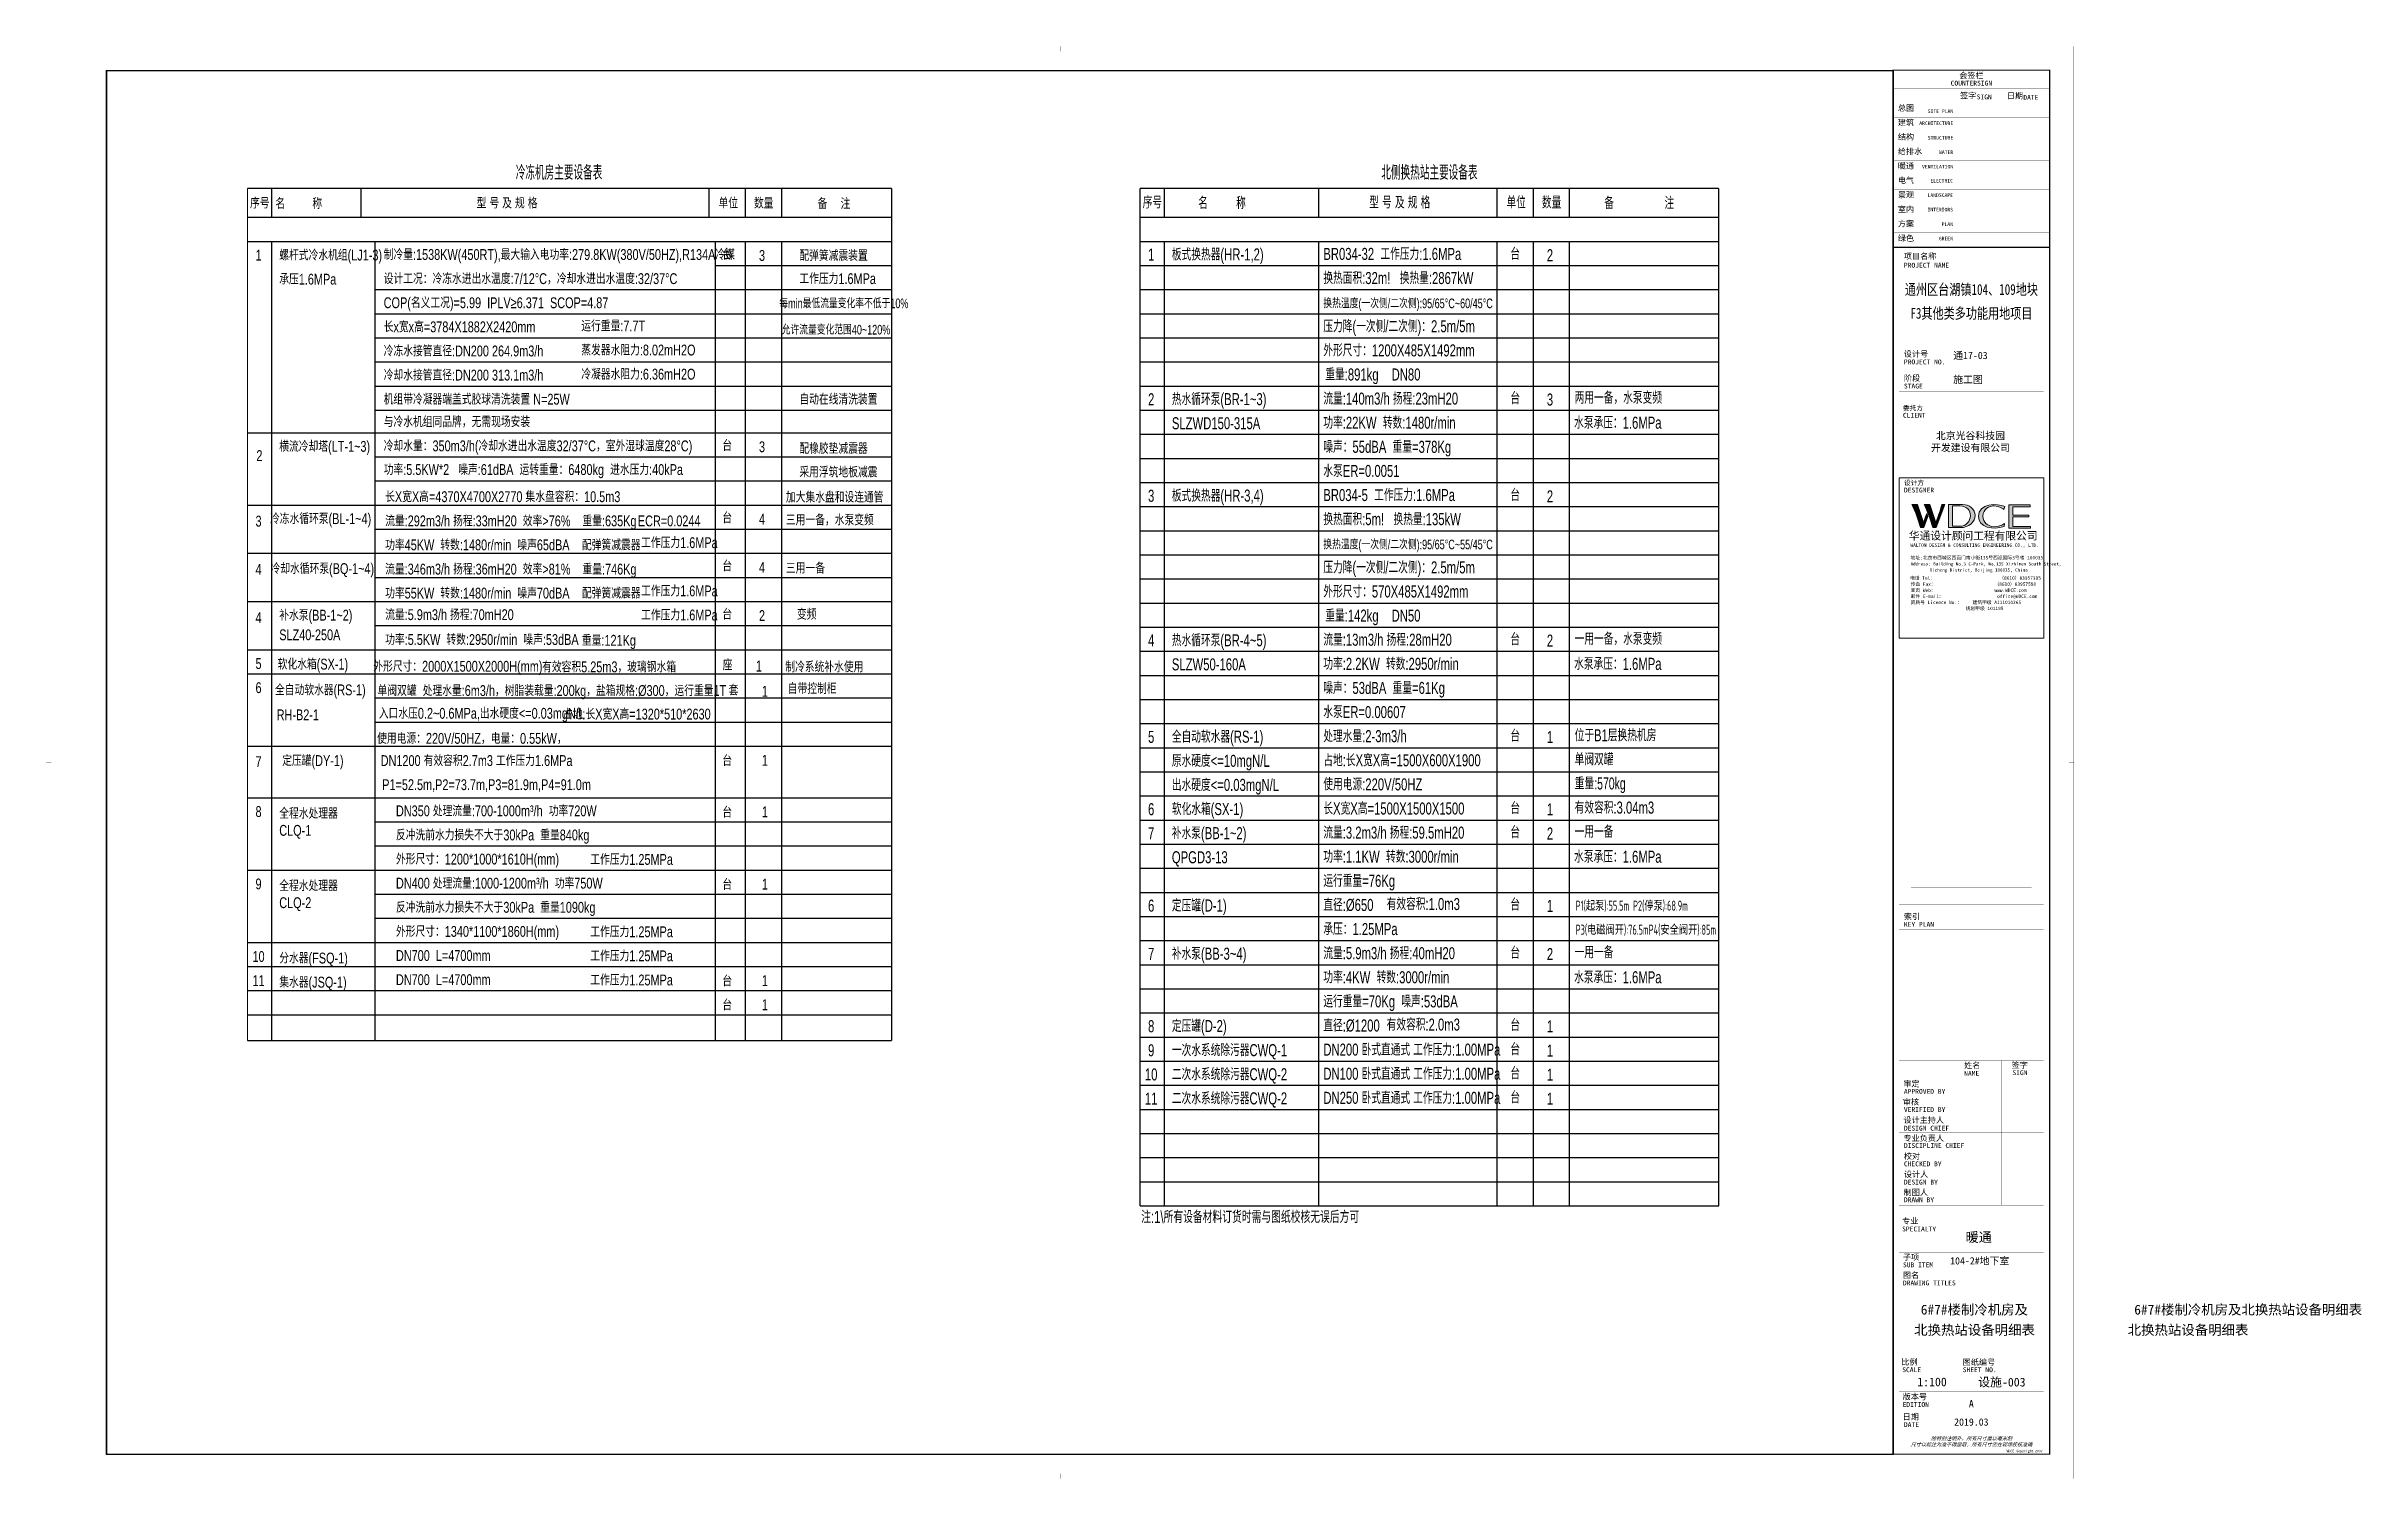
# Model space of a CAD drawing. Extents: x -253824 to 107923, y -224968 to 180578.
# Drawn here: x -79694 to 16348, y 57773 to 117178 of the extents above; entities that cross this region are included whole.
import ezdxf
from ezdxf.enums import TextEntityAlignment as Align

# ---------------------------------------------------------------- set-up
doc = ezdxf.new("R2010")
doc.units = 0
doc.header["$LTSCALE"] = 1000
doc.header["$MEASUREMENT"] = 0
doc.layers.get('0').update_dxf_attribs({"linetype": 'CONTINUOUS'})
doc.layers.get('Defpoints').update_dxf_attribs({"linetype": 'CONTINUOUS'})
for name, color, linetype in [('$0$PUB_TEXT', 7, 'CONTINUOUS'), ('00-风量计算', 6, 'CONTINUOUS'), ('ACS_COM', 7, 'CONTINUOUS'), ('字', 7, 'CONTINUOUS'), ('建筑图名', 5, 'CONTINUOUS'), ('改造', 7, 'CONTINUOUS')]:
    doc.layers.add(name, color=color, linetype=linetype)
doc.styles.add('$0$华文细黑', font='STXIHEI.TTF', dxfattribs={"height": 10})
doc.styles.add('_GBHZFS', font='ros.shx', dxfattribs={"width": 0.75, "bigfont": 'jd.shx'})
doc.styles.add('HZF', font='ros.shx', dxfattribs={"width": 0.75, "bigfont": 'jd.shx'})
doc.styles.get("Standard").update_dxf_attribs({"font": 'ros.shx', "width": 0.75, "bigfont": 'jd.shx'})
doc.styles.add('华文细黑', font='STXIHEI.TTF', dxfattribs={"height": 10})
doc.styles.add('图签信息$0$hwxh', font='STXIHEI.TTF')
doc.styles.add('图签信息$0$华文细黑', font='STXIHEI.TTF', dxfattribs={"height": 10})
doc.styles.add('等高', font='ros1.shx', dxfattribs={"width": 0.7, "bigfont": 'jd.shx'})

msp = doc.modelspace()

# ---------------------------------------------------------------- texts
at = {"layer": '$0$PUB_TEXT', "style": '$0$华文细黑'}
for s, height, p in [('6#7#楼制冷机房及', 407.8, (-1941, 64581)), ('6#7#楼制冷机房及北换热站设备明细表', 407.75, (6914, 64581)), ('北换热站设备明细表', 407.8, (-2213, 63740)), ('北换热站设备明细表', 407.8, (6642, 63740))]:
    msp.add_text(s, height=height, dxfattribs=at).set_placement(p)
at = {"color": 6, "width": 0.7}
for s, p in [('冷冻机房主要设备表', (-58426, 111941)), ('北侧换热站主要设备表', (-22322, 111941))]:
    msp.add_text(s, height=600, dxfattribs=at).set_placement(p, align=Align.MIDDLE_CENTER)
msp.add_text('序号', height=500, dxfattribs=at).set_placement((-33813, 110452), align=Align.CENTER)
for s, p in [('名         称', (-31913, 110431)), ('型 号 及 规 格', (-24819, 110451)), ('单位', (-19127, 110452)), ('数量', (-17658, 110450)), (' 备', (-15200, 110428)), ('注', (-12572, 110428)), ('流量:140m3/h 扬程:23mH20', (-26723, 102318)), ('流量:13m3/h 扬程:28mH20', (-26723, 92318)), ('一次水系统除污器CWQ-1', (-33006, 75296)), ('二次水系统除污器CWQ-2', (-33006, 74296)), ('二次水系统除污器CWQ-2', (-33006, 73296))]:
    msp.add_text(s, height=500, dxfattribs=at).set_placement(p)
at = {"style": 'HZF', "width": 0.7}
for s, p in [('1', (-33864, 108289)), ('2', (-33864, 102289)), ('3', (-33864, 98289)), ('4', (-33864, 92289)), ('5', (-33864, 88289)), ('6', (-33864, 85289)), ('7', (-33864, 84289)), ('6', (-33864, 81289)), ('7', (-33864, 79289)), ('8', (-33864, 76289)), ('9', (-33864, 75289)), ('10', (-33864, 74289)), ('11', (-33864, 73289))]:
    msp.add_text(s, height=500, dxfattribs=at).set_placement(p, align=Align.CENTER)
for s, height, width, p in [('板式换热器(HR-1,2)', 500, 0.7, (-33006, 108296)), ('BR034-32  工作压力:1.6MPa', 500, 0.7, (-26723, 108318)), ('换热面积:32m!   换热量:2867kW', 500, 0.7, (-26723, 107318)), ('换热温度(一次侧/二次侧):95/65%%DC~60/45%%DC', 400, 0.7, (-26723, 106318)), ('外形尺寸：1200X485X1492mm ', 500, 0.7, (-26723, 104318)), ('重量:891kg', 500, 0.7, (-26641, 103318)), ('DN80', 500, 0.7, (-23891, 103318)), ('两用一备，水泵变频', 500, 0.7, (-16299, 102356)), ('水泵承压：1.6MPa', 500, 0.7, (-16320, 101318)), ('SLZWD150-315A', 500, 0.7, (-33006, 101296)), ('噪声：55dBA  重量=378Kg', 500, 0.7, (-26723, 100318)), ('板式换热器(HR-3,4)', 500, 0.7, (-33006, 98296)), ('BR034-5  工作压力:1.6MPa', 500, 0.7, (-26723, 98318)), ('换热面积:5m!   换热量:135kW', 500, 0.7, (-26723, 97318)), ('换热温度(一次侧/二次侧):95/65%%DC~55/45%%DC', 400, 0.7, (-26723, 96318)), ('外形尺寸：570X485X1492mm ', 500, 0.7, (-26723, 94318)), ('重量:142kg', 500, 0.7, (-26641, 93318)), ('DN50', 500, 0.7, (-23891, 93318)), ('一用一备，水泵变频', 500, 0.7, (-16299, 92356)), ('SLZW50-160A', 500, 0.7, (-33006, 91296)), ('水泵承压：1.6MPa', 500, 0.7, (-16320, 91318)), ('噪声：53dBA  重量=61Kg', 500, 0.7, (-26723, 90318)), ('全自动软水器(RS-1)', 500, 0.7, (-33006, 88296)), ('处理水量:2-3m3/h', 500, 0.7, (-26723, 88318)), ('位于B1层换热机房', 500, 0.7, (-16299, 88356)), ('原水硬度<=10mgN/L', 500, 0.7, (-33006, 87296)), ('占地:长X宽X高=1500X600X1900', 500, 0.7, (-26723, 87318)), ('单阀双罐', 500, 0.7, (-16299, 87356)), ('出水硬度<=0.03mgN/L', 500, 0.7, (-33006, 86296)), ('使用电源:220V/50HZ', 500, 0.7, (-26723, 86318)), ('重量:570kg', 500, 0.65, (-16299, 86356)), ('软化水箱(SX-1) ', 500, 0.7, (-33006, 85296)), ('长X宽X高=1500X1500X1500', 500, 0.7, (-26723, 85318)), ('有效容积:3.04m3', 500, 0.7, (-16299, 85356)), ('补水泵(BB-1~2)', 500, 0.7, (-33006, 84296)), ('流量:3.2m3/h 扬程:59.5mH20', 500, 0.7, (-26723, 84318)), ('一用一备', 500, 0.7, (-16299, 84356)), ('QPGD3-13', 500, 0.7, (-33006, 83296)), ('水泵承压：1.6MPa', 500, 0.7, (-16320, 83318)), ('运行重量=76Kg', 500, 0.7, (-26723, 82318)), ('定压罐(D-1) ', 500, 0.7, (-33006, 81296)), ('直径:%%C650', 500, 0.7, (-26723, 81318)), ('有效容积:1.0m3', 500, 0.7, (-24097, 81356)), ('承压：1.25MPa', 500, 0.7, (-26723, 80318)), ('补水泵(BB-3~4)', 500, 0.7, (-33006, 79296)), ('流量:5.9m3/h 扬程:40mH20', 500, 0.7, (-26723, 79318)), ('一用一备', 500, 0.7, (-16299, 79356)), ('水泵承压：1.6MPa', 500, 0.7, (-16320, 78318)), ('运行重量=70Kg  噪声:53dBA', 500, 0.7, (-26723, 77318)), ('定压罐(D-2) ', 500, 0.7, (-33006, 76296)), ('直径:%%C1200', 500, 0.7, (-26723, 76318)), ('DN200 卧式直通式 工作压力:1.00MPa ', 500, 0.7, (-26723, 75318)), ('DN100 卧式直通式 工作压力:1.00MPa ', 500, 0.7, (-26723, 74318)), ('DN250 卧式直通式 工作压力:1.00MPa ', 500, 0.7, (-26723, 73318))]:
    msp.add_text(s, height=height, dxfattribs=dict(width=width)).set_placement(p)
at = {"width": 0.7}
for s, p in [('台', (-18764, 108318)), ('2', (-17322, 108263)), ('台', (-18764, 102334)), ('3', (-17322, 102280)), ('台', (-18764, 98318)), ('2', (-17322, 98263)), ('台', (-18764, 92334)), ('2', (-17322, 92280)), ('台', (-18764, 88334)), ('1', (-17322, 88280)), ('台', (-18764, 85334)), ('1', (-17322, 85280)), ('台', (-18764, 84334)), ('2', (-17322, 84280)), ('台', (-18764, 81334)), ('1', (-17322, 81280)), ('台', (-18764, 79334)), ('2', (-17322, 79280)), ('台', (-18764, 76334)), ('台', (-18764, 75334)), ('1', (-17322, 76280)), ('1', (-17322, 75280)), ('台', (-18764, 74334)), ('1', (-17322, 74280)), ('台', (-18764, 73334)), ('1', (-17322, 73280))]:
    msp.add_text(s, height=500, dxfattribs=at).set_placement(p, align=Align.CENTER)
at = {"color": 3, "width": 0.7}
for s, p in [('压力降(一次侧/二次侧)：2.5m/5m', (-26723, 105318)), ('功率:22KW  转数:1480r/min', (-26723, 101318)), ('压力降(一次侧/二次侧)：2.5m/5m', (-26723, 95318)), ('功率:2.2KW  转数:2950r/min', (-26723, 91318)), ('功率:1.1KW  转数:3000r/min', (-26723, 83318)), ('功率:4KW  转数:3000r/min', (-26723, 78318))]:
    msp.add_text(s, height=500, dxfattribs=at).set_placement(p)
at = {"color": 5, "width": 0.7}
for s, p in [('热水循环泵(BR-1~3)', (-33006, 102296)), ('热水循环泵(BR-4~5)', (-33006, 92296))]:
    msp.add_text(s, height=500, dxfattribs=at).set_placement(p)
at = {"color": 1, "width": 0.7}
for s, p in [('水泵ER=0.0051', (-26723, 99318)), ('水泵ER=0.00607', (-26723, 89318)), ('有效容积:2.0m3', (-24097, 76356))]:
    msp.add_text(s, height=500, dxfattribs=at).set_placement(p)
at = {"color": 1, "style": '等高', "width": 0.7}
for s, p in [('P1(起泵):55.5m P2(停泵):68.9m  ', (-16258, 81331, 0)), ('P3(电磁阀开):76.5mP4(安全阀开):85m ', (-16258, 80331, 0))]:
    msp.add_text(s, height=420, dxfattribs=at).set_placement(p)
at = {"style": 'HZF', "width": 0.7}
msp.add_text('注:1\\所有设备材料订货时需与图纸校核无误后方可', height=504, dxfattribs=at).set_placement((-34281, 68377, 0))
at = {"layer": '字', "style": '华文细黑'}
for s, height, p in [('104-2#地下室', 300, (-723, 66657)), ('1:100', 360, (-2087, 61606)), ('设施-003', 360, (444, 61598))]:
    msp.add_text(s, height=height, dxfattribs=at).set_placement(p)
at = {"layer": '建筑图名', "style": '华文细黑'}
msp.add_text('暖通', height=400, dxfattribs=at).set_placement((-85, 67590))
at = {"layer": '改造', "color": 1, "style": '_GBHZFS', "width": 0.75}
for s, p in [('序号', (-70839, 110452)), ('1', (-70890, 108289)), ('台', (-51447, 108334)), ('3', (-50006, 108280)), ('台', (-51447, 100399)), ('2', (-70853, 99979)), ('3', (-50006, 100344)), ('3', (-70890, 97260)), ('台', (-51447, 97399)), ('4', (-50006, 97344)), ('4', (-70890, 95260)), ('台', (-51447, 95399)), ('4', (-50006, 95344)), ('4', (-70890, 93260)), ('台', (-51447, 93399)), ('2', (-50006, 93344)), ('5', (-70890, 91353)), ('外形尺寸：2000X1500X2000H(mm)', (-62622, 91241)), ('座', (-51435, 91298)), ('1', (-50138, 91249)), ('6', (-70890, 90353)), ('套', (-51187, 90252)), ('1', (-49889, 90203)), ('7', (-70890, 87285)), ('DN1200 有效容积2.7m3 工作压力1.6MPa', (-61846, 87330)), ('台', (-51447, 87330)), ('1', (-49889, 87340)), ('P1=52.5m,P2=73.7m,P3=81.9m,P4=91.0m', (-61432, 86330)), ('8', (-70890, 85216)), ('台', (-51447, 85193)), ('1', (-49889, 85202)), ('9', (-70890, 82216)), ('台', (-51447, 82193)), ('1', (-49889, 82202)), ('10', (-70890, 79204)), ('11', (-70890, 78204)), ('台', (-51447, 78193)), ('1', (-49889, 78202)), ('台', (-51447, 77193)), ('1', (-49889, 77202))]:
    msp.add_text(s, height=450, dxfattribs=at).set_placement(p, align=Align.CENTER)
at = {"layer": '改造', "color": 1, "style": '_GBHZFS'}
for s, height, width, p in [('名         称', 450, 0.75, (-70192, 110431)), ('型 号 及 规 格', 450, 0.75, (-61845, 110451)), ('单位', 450, 0.75, (-51811, 110452)), ('数量', 450, 0.75, (-50342, 110450)), (' 备', 450, 0.75, (-47827, 110428)), ('注', 450, 0.75, (-46747, 110428)), ('制冷量:1538KW(450RT),最大输入电功率:279.8KW(380V/50HZ),R134A冷媒', 450, 0.75, (-65699, 108318)), ('设计工况：冷冻水进出水温度:7/12%%DC，冷却水进出水温度:32/37%%DC', 450, 0.75, (-65699, 107318)), ('工作压力1.6MPa', 450, 0.75, (-48457, 107318)), ('每min最低流量变化率不低于10%%% ', 400, 0.7, (-49290, 106318)), ('长x宽x高=3784X1882X2420mm', 450, 0.75, (-65699, 105318)), ('运行重量:7.7T', 450, 0.75, (-57503, 105356)), ('允许流量变化范围40~120%%%', 400, 0.7, (-49192, 105226)), ('冷冻水接管直径:DN200 264.9m3/h', 450, 0.75, (-65699, 104318)), ('蒸发器水阻力:8.02mH2O', 450, 0.75, (-57503, 104356)), ('冷却水接管直径:DN200 313.1m3/h', 450, 0.75, (-65699, 103318)), ('冷凝器水阻力:6.36mH2O', 450, 0.75, (-57503, 103356)), ('机组带冷凝器端盖式胶球清洗装置 N=25W', 450, 0.75, (-65699, 102318)), ('自动在线清洗装置', 450, 0.75, (-48457, 102318)), ('与冷水机组同品牌，无需现场安装', 450, 0.75, (-65699, 101382)), ('功率:5.5KW*2   噪声:61dBA  运转重量：6480kg  进水压力:40kPa', 450, 0.75, (-65699, 99400)), ('长X宽X高=4370X4700X2770 集水盘容积：10.5m3', 450, 0.75, (-65638, 98274)), ('流量:292m3/h 扬程:33mH20  效率>76%%%', 450, 0.75, (-65638, 97271)), ('重量:635Kg', 450, 0.75, (-57453, 97271)), ('功率45KW  转数:1480r/min  噪声65dBA  ', 450, 0.75, (-65638, 96276)), ('工作压力1.6MPa', 450, 0.75, (-55021, 96368)), ('流量:346m3/h 扬程:36mH20  效率>81%%%', 450, 0.75, (-65638, 95271)), ('重量:746Kg', 450, 0.75, (-57453, 95271)), ('功率55KW  转数:1480r/min  噪声70dBA  ', 450, 0.75, (-65638, 94276)), ('工作压力1.6MPa', 450, 0.75, (-55021, 94368)), ('补水泵(BB-1~2)', 450, 0.75, (-70031, 93361)), ('流量:5.9m3/h 扬程:70mH20  ', 450, 0.75, (-65638, 93382)), ('工作压力1.6MPa', 450, 0.75, (-55021, 93368)), ('变频', 450, 0.75, (-48558, 93400)), ('SLZ40-250A', 450, 0.75, (-70031, 92547)), ('功率:5.5KW  转数:2950r/min  噪声:53dBA', 450, 0.75, (-65638, 92351)), ('重量:121Kg', 450, 0.75, (-57477, 92318)), ('有效容积5.25m3，玻璃钢水箱', 450, 0.75, (-59127, 91216)), ('制冷系统补水使用', 450, 0.75, (-49041, 91216)), ('全自动软水器(RS-1)', 450, 0.75, (-70206, 90262)), ('单阀双罐  处理水量:6m3/h，树脂装载量:200kg，盐箱规格:%%C300，运行重量1T', 450, 0.75, (-65954, 90234)), ('自带控制柜', 450, 0.75, (-48938, 90318)), ('RH-B2-1', 450, 0.75, (-70139, 89228)), ('入口水压0.2~0.6MPa,出水硬度<=0.03mgN/L   ', 450, 0.75, (-65901, 89290)), ('占地:长X宽X高=1320*510*2630', 450, 0.75, (-58264, 89259)), ('使用电源：220V/50HZ，电量：0.55kW，', 450, 0.75, (-65972, 88251)), ('DN350 处理流量:700-1000m³/h  功率720W', 450, 0.75, (-65191, 85245)), ('反冲洗前水力损失不大于30kPa  重量840kg', 450, 0.75, (-65191, 84245)), ('外形尺寸：1200*1000*1610H(mm)', 450, 0.75, (-65191, 83245)), ('工作压力1.25MPa', 450, 0.75, (-57130, 83231)), ('DN400 处理流量:1000-1200m³/h  功率750W', 450, 0.75, (-65191, 82245)), ('反冲洗前水力损失不大于30kPa  重量1090kg', 450, 0.75, (-65191, 81245)), ('外形尺寸：1340*1100*1860H(mm)', 450, 0.75, (-65191, 80245)), ('工作压力1.25MPa', 450, 0.75, (-57130, 80231)), ('工作压力1.25MPa', 450, 0.75, (-57130, 79231)), ('DN700  L=4700mm', 450, 0.75, (-65191, 79245)), ('DN700  L=4700mm', 450, 0.75, (-65191, 78245)), ('工作压力1.25MPa', 450, 0.75, (-57130, 78231))]:
    msp.add_text(s, height=height, dxfattribs=dict(at, width=width)).set_placement(p)
at = {"layer": '改造', "color": 5, "style": '_GBHZFS', "width": 0.75}
for s, p in [('螺杆式冷水机组(LJ1-3)', (-70031, 108296)), ('承压1.6MPa ', (-70031, 107296)), ('横流冷却塔(LT-1~3)', (-70031, 100361)), ('冷冻水循环泵(BL-1~4)', (-70415, 97361)), ('冷却水循环泵(BQ-1~4)', (-70395, 95292)), ('全程水处理器', (-70031, 85140)), ('CLQ-1', (-70031, 84436)), ('全程水处理器', (-70031, 82140)), ('CLQ-2', (-70031, 81436)), ('分水器(FSQ-1)', (-70031, 79140)), ('集水器(JSQ-1)', (-70031, 78140))]:
    msp.add_text(s, height=450, dxfattribs=at).set_placement(p)
at = {"layer": '改造', "color": 1, "style": '_GBHZFS', "width": 0.75}
for s, p in [('配弹簧减震装置', (-48457, 108504)), ('配橡胶垫减震器 ', (-48457, 100500)), ('采用浮筑地板减震 ', (-48457, 99521)), ('加大集水盘和设连通管', (-49016, 98482)), ('三用一备，水泵变频', (-49016, 97537)), ('配弹簧减震器', (-57474, 96501)), ('三用一备', (-49016, 95537)), ('配弹簧减震器', (-57474, 94501))]:
    msp.add_text(s, height=450, dxfattribs=at).set_placement(p, align=Align.MIDDLE_LEFT)
at = {"layer": '改造', "color": 6, "style": '_GBHZFS', "width": 0.75}
for s, p in [('COP(名义工况)=5.99  IPLV≥6.371  SCOP=4.87', (-65699, 106318)), ('ECR=0.0244', (-55155, 97271))]:
    msp.add_text(s, height=450, dxfattribs=at).set_placement(p)
at = {"layer": '改造', "color": 2, "style": '_GBHZFS', "width": 0.75}
msp.add_text('冷却水量：350m3/h(冷却水进出水温度32/37%%DC，室外湿球温度28%%DC)', height=450, dxfattribs=at).set_placement((-65699, 100382))
at = {"layer": '改造', "color": 5, "style": '_GBHZFS', "width": 0.75}
for s, p in [('软化水箱(SX-1)', (-68636, 91330)), ('定压罐(DY-1)', (-68636, 87330))]:
    msp.add_text(s, height=450, dxfattribs=at).set_placement(p, align=Align.CENTER)

# ---------------------------------------------------------------- blocks, each defined once
blk = doc.blocks.new('图框-A1')
for points, const_width in [([(0, 0), (841, 0), (841, 594), (0, 594)], 0.05), ([(766, 584), (25, 584), (25, 10), (766, 10)], 0.5)]:
    blk.add_lwpolyline(points, close=True, dxfattribs=dict(const_width=const_width))
at = {"const_width": 0.05}
for points in [[(420.5, 594), (420.5, 592)], [(0, 297), (2, 297)], [(841, 297), (839, 297)], [(420.5, 0), (420.5, 2)]]:
    blk.add_lwpolyline(points, dxfattribs=at)
blk = doc.blocks.new('图签信息$0$WDCE Copyright200X')
at = {"const_width": 0.016}
blk.add_lwpolyline([(-10.6, 1.26, 1), (-11.4, 1.26, 1)], format="xyb", close=True, dxfattribs=at)
at = {"style": '图签信息$0$华文细黑'}
for s, p in [('WDCE ', (-11.46, 0.5)), ('     Copyright ', (-3.51, 0.5))]:
    blk.add_text(s, height=1, dxfattribs=at).set_placement(p, align=Align.BOTTOM_RIGHT)
blk.add_text('c', height=0.6, dxfattribs=at).set_placement((-11.04, 1.35), align=Align.MIDDLE_CENTER)
blk.add_attdef('200X', text='', height=1, dxfattribs=at).set_placement((-0.45, 0.5), align=Align.BOTTOM_RIGHT)
blk = doc.blocks.new('图签信息$0$logo2')
h = blk.add_hatch(color=7)
h.paths.add_polyline_path([(19.02, -7.36), (15.84, -7.36), (15.84, -3.97), (18.97, -3.97), (18.97, -4.24), (16.46, -4.24), (16.46, -5.45), (18.81, -5.45), (18.81, -5.69), (16.47, -5.69), (16.47, -7.12), (19.02, -7.12)])
edge = h.paths.add_edge_path()
edge.add_spline(control_points=[(15.26, -4.21), (15.26, -4.21), (15.13, -4.65), (15.13, -4.65), (15.13, -4.65), (14.62, -4.1), (13.73, -4.1), (13.04, -4.1), (12.07, -4.54), (12.08, -5.62), (12.08, -6.49), (12.77, -7.16), (13.73, -7.17), (14.66, -7.17), (15.23, -6.68), (15.23, -6.68), (15.23, -6.68), (15.16, -7.11), (15.16, -7.11), (13.63, -7.7), (11.42, -7.29), (11.41, -5.64), (11.4, -3.72), (14.16, -3.66), (15.26, -4.21)], knot_values=[0, 0, 0, 0, 1, 1, 1, 2, 2, 2, 3, 3, 3, 4, 4, 4, 5, 5, 5, 6, 6, 6, 7, 7, 7, 8, 8, 8, 8], degree=3, periodic=0)
edge = h.paths.add_edge_path(flags=16)
edge.add_spline(control_points=[(10.23, -5.57), (10.23, -5.16), (10.12, -4.83), (9.9, -4.58), (9.63, -4.27), (9.23, -4.12), (8.69, -4.12), (8.69, -4.12), (7.64, -4.12), (7.64, -4.12), (7.64, -4.12), (7.64, -7.1), (7.64, -7.1), (7.64, -7.1), (8.66, -7.1), (8.66, -7.1), (9.13, -7.1), (9.52, -6.93), (9.82, -6.6), (10.09, -6.31), (10.23, -5.96), (10.23, -5.57)], knot_values=[0, 0, 0, 0, 1, 1, 1, 2, 2, 2, 3, 3, 3, 4, 4, 4, 5, 5, 5, 6, 6, 6, 7, 7, 7, 7], degree=3, periodic=0)
edge = h.paths.add_edge_path()
edge.add_spline(control_points=[(10.92, -5.51), (10.92, -5.96), (10.72, -6.37), (10.34, -6.72), (9.92, -7.1), (9.41, -7.29), (8.82, -7.29), (8.82, -7.29), (7.03, -7.29), (7.03, -7.29), (7.03, -7.29), (7.03, -3.92), (7.03, -3.92), (7.03, -3.92), (9.1, -3.92), (9.1, -3.92), (9.59, -3.92), (10.01, -4.06), (10.36, -4.34), (10.73, -4.64), (10.92, -5.03), (10.92, -5.51)], knot_values=[0, 0, 0, 0, 1, 1, 1, 2, 2, 2, 3, 3, 3, 4, 4, 4, 5, 5, 5, 6, 6, 6, 7, 7, 7, 7], degree=3, periodic=0)
at = {"lineweight": 0}
blk.add_lwpolyline([(19.02, -7.36), (15.84, -7.36), (15.84, -3.97), (18.97, -3.97), (18.97, -4.24), (16.46, -4.24), (16.46, -5.45), (18.81, -5.45), (18.81, -5.69), (16.47, -5.69), (16.47, -7.12), (19.02, -7.12), (19.02, -7.36)], dxfattribs=at)
for points, knots in [([(10.92, -5.51), (10.92, -5.96), (10.72, -6.37), (10.34, -6.72), (9.92, -7.1), (9.41, -7.29), (8.82, -7.29), (8.82, -7.29), (7.03, -7.29), (7.03, -7.29), (7.03, -7.29), (7.03, -3.92), (7.03, -3.92), (7.03, -3.92), (9.1, -3.92), (9.1, -3.92), (9.59, -3.92), (10.01, -4.06), (10.36, -4.34), (10.73, -4.64), (10.92, -5.03), (10.92, -5.51)], [0, 0, 0, 0, 1, 1, 1, 2, 2, 2, 3, 3, 3, 4, 4, 4, 5, 5, 5, 6, 6, 6, 7, 7, 7, 7]), ([(10.23, -5.57), (10.23, -5.16), (10.12, -4.83), (9.9, -4.58), (9.63, -4.27), (9.23, -4.12), (8.69, -4.12), (8.69, -4.12), (7.64, -4.12), (7.64, -4.12), (7.64, -4.12), (7.64, -7.1), (7.64, -7.1), (7.64, -7.1), (8.66, -7.1), (8.66, -7.1), (9.13, -7.1), (9.52, -6.93), (9.82, -6.6), (10.09, -6.31), (10.23, -5.96), (10.23, -5.57)], [0, 0, 0, 0, 1, 1, 1, 2, 2, 2, 3, 3, 3, 4, 4, 4, 5, 5, 5, 6, 6, 6, 7, 7, 7, 7]), ([(15.26, -4.21), (15.26, -4.21), (15.13, -4.65), (15.13, -4.65), (15.13, -4.65), (14.62, -4.1), (13.73, -4.1), (13.04, -4.1), (12.07, -4.54), (12.08, -5.62), (12.08, -6.49), (12.77, -7.16), (13.73, -7.17), (14.66, -7.17), (15.23, -6.68), (15.23, -6.68), (15.23, -6.68), (15.16, -7.11), (15.16, -7.11), (13.63, -7.7), (11.42, -7.29), (11.41, -5.64), (11.4, -3.72), (14.16, -3.66), (15.26, -4.21)], [0, 0, 0, 0, 1, 1, 1, 2, 2, 2, 3, 3, 3, 4, 4, 4, 5, 5, 5, 6, 6, 6, 7, 7, 7, 8, 8, 8, 8])]:
    blk.add_open_spline(points, degree=3, knots=knots, dxfattribs=at)
blk = doc.blocks.new('图签信息$0$logo1')
h = blk.add_hatch(color=8)
edge = h.paths.add_edge_path()
edge.add_spline(control_points=[(3.86, -5.21), (3.63, -5.88), (3.39, -6.56), (3.39, -6.56), (3.39, -6.56), (2.5, -3.91), (2.5, -3.91), (2.5, -3.91), (1.8, -3.91), (1.69, -3.91), (2.02, -4.39), (2.95, -7.27), (2.95, -7.27), (2.95, -7.27), (3.44, -7.27), (3.44, -7.27), (3.44, -7.27), (4.03, -5.66), (4.03, -5.66), (4.03, -5.66), (3.86, -5.21), (3.86, -5.21)], knot_values=[0, 0, 0, 0, 1, 1, 1, 2, 2, 2, 3, 3, 3, 4, 4, 4, 5, 5, 5, 6, 6, 6, 7, 7, 7, 7], degree=3, periodic=0)
h = blk.add_hatch(color=7)
edge = h.paths.add_edge_path()
edge.add_spline(control_points=[(6.04, -3.91), (6.09, -4.1), (5.2, -6.56), (5.2, -6.56), (5.2, -6.56), (4.3, -3.91), (4.3, -3.91), (4.3, -3.91), (3.6, -3.91), (3.49, -3.91), (3.82, -4.39), (4.75, -7.27), (4.75, -7.27), (4.75, -7.27), (5.24, -7.27), (5.24, -7.27), (5.24, -7.27), (6.33, -4.3), (6.33, -4.3), (6.33, -4.3), (6.48, -3.91), (6.48, -3.91), (6.48, -3.91), (6.21, -3.91), (6.04, -3.91)], knot_values=[0, 0, 0, 0, 1, 1, 1, 2, 2, 2, 3, 3, 3, 4, 4, 4, 5, 5, 5, 6, 6, 6, 7, 7, 7, 8, 8, 8, 8], degree=3, periodic=0)
at = {"color": 8, "lineweight": 0}
blk.add_open_spline([(3.86, -5.21), (3.63, -5.88), (3.39, -6.56), (3.39, -6.56), (3.39, -6.56), (2.5, -3.91), (2.5, -3.91), (2.5, -3.91), (1.8, -3.91), (1.69, -3.91), (2.02, -4.39), (2.95, -7.27), (2.95, -7.27), (2.95, -7.27), (3.44, -7.27), (3.44, -7.27), (3.44, -7.27), (4.03, -5.66), (4.03, -5.66), (4.03, -5.66), (3.86, -5.21), (3.86, -5.21)], degree=3, knots=[0, 0, 0, 0, 1, 1, 1, 2, 2, 2, 3, 3, 3, 4, 4, 4, 5, 5, 5, 6, 6, 6, 7, 7, 7, 7], dxfattribs=at)
at = {"lineweight": 0}
blk.add_open_spline([(6.04, -3.91), (6.09, -4.1), (5.2, -6.56), (5.2, -6.56), (5.2, -6.56), (4.3, -3.91), (4.3, -3.91), (4.3, -3.91), (3.6, -3.91), (3.49, -3.91), (3.82, -4.39), (4.75, -7.27), (4.75, -7.27), (4.75, -7.27), (5.24, -7.27), (5.24, -7.27), (5.24, -7.27), (6.33, -4.3), (6.33, -4.3), (6.33, -4.3), (6.48, -3.91), (6.48, -3.91), (6.48, -3.91), (6.21, -3.91), (6.04, -3.91)], degree=3, knots=[0, 0, 0, 0, 1, 1, 1, 2, 2, 2, 3, 3, 3, 4, 4, 4, 5, 5, 5, 6, 6, 6, 7, 7, 7, 8, 8, 8, 8], dxfattribs=at)
blk.add_blockref('图签信息$0$logo2', (0, 0))
blk = doc.blocks.new('图签信息$0$时间-logo')
at = {"layer": 'Defpoints', "lineweight": 0}
blk.add_lwpolyline([(0, -23.46), (-21.17, -23.46), (-21.17, 0), (0, 0), (0, -23.46)], dxfattribs=at)
blk.add_blockref('图签信息$0$logo1', (-20.97, 0))
at = {"style": '图签信息$0$hwxh'}
for s, height, p in [('华通设计顾问工程有限公司 ', 1.15, (-19.73, -9.05)), ('WALTON DESIGN & CONSULTING ENGINEERING CO., LTD.', 0.5, (-19.5, -10.1)), ('Address: Building No.3 C-Park, No.135 Xizhimen South Street, ', 0.47, (-19.48, -12.83)), ('地址:北京市西城区西直门南小街135号西派国际3号楼 100035', 0.5, (-19.48, -11.94)), ('Xicheng District, Beijing 100035, China ', 0.47, (-16.69, -13.72)), ('电话 Tel：                        （8610）83957395 ', 0.5, (-19.56, -14.91)), ('传真 Fax：                      （8610）83957590 ', 0.5, (-19.48, -15.8)), ('主页 Web：                      www.WDCE.com ', 0.5, (-19.48, -16.69)), ('资质号 Licence No.：    建筑甲级 A111010265 ', 0.5, (-19.48, -18.47)), ('邮件 E-mail：                    office@WDCE.com ', 0.5, (-19.48, -17.58)), ('   规划甲级 101195', 0.5, (-12.6, -19.36))]:
    blk.add_text(s, height=height, dxfattribs=at).set_placement(p)
blk = doc.blocks.new('图签信息')
at = {"const_width": 0.5}
for points in [[(-65, 574), (-65, 500.5), (0, 500.5), (0, 574)], [(-65, 0), (0, 0), (0, 500.5), (-65, 500.5)]]:
    blk.add_lwpolyline(points, close=True, dxfattribs=at)
at = {"const_width": 0.05}
for points in [[(-65, 566.5), (0, 566.5)], [(-65, 560.5), (0, 560.5)], [(-39.14, 566.5), (-39.14, 500.5)], [(-19.1, 566.5), (-19.1, 500.5)], [(-65, 554.5), (0, 554.5)], [(-65, 548.5), (0, 548.5)], [(-65, 542.5), (0, 542.5)], [(-65, 536.5), (0, 536.5)], [(-65, 530.5), (0, 530.5)], [(-65, 524.5), (0, 524.5)], [(-65, 518.5), (0, 518.5)], [(-65, 512.5), (0, 512.5)], [(-65, 512.5), (0, 512.5)], [(-65, 506.5), (0, 506.5)], [(-65, 500.5), (0, 500.5)], [(-62.5, 450.87), (-2.5, 450.87)], [(-62.5, 440.87), (-2.5, 440.87)], [(-2.5, 407.85), (-2.5, 436.12), (-62.5, 436.12), (-62.5, 407.85)], [(-62.5, 407.85), (-2.5, 407.85)], [(-62.5, 404.92), (-62.5, 227.83)], [(-62.5, 404.92), (-2.5, 404.92)], [(-62.5, 227.83), (-2.5, 227.83), (-2.5, 404.92)], [(-57.5, 338.36), (-7.5, 338.36)], [(-57.5, 288.83), (-7.5, 288.83)], [(-57.5, 234.85), (-7.5, 234.85)], [(-62.5, 227.83), (-2.5, 227.83)], [(-62.5, 217.74), (-2.5, 217.74)], [(-62.5, 103.26), (-2.5, 103.26), (-2.5, 163.26), (-62.5, 163.26), (-62.5, 103.26)], [(-37.5, 163.26), (-37.5, 103.26)], [(-20, 163.26), (-20, 103.26)], [(-62.5, 155.76), (-2.5, 155.76)], [(-62.5, 148.26), (-2.5, 148.26)], [(-62.5, 140.76), (-2.5, 140.76)], [(-62.5, 133.26), (-2.5, 133.26)], [(-62.5, 125.76), (-2.5, 125.76)], [(-62.5, 118.26), (-2.5, 118.26)], [(-62.5, 110.76), (-2.5, 110.76)], [(-62.5, 98.5), (-2.5, 98.5), (-2.5, 10), (-62.5, 10), (-62.5, 98.5)], [(-62.5, 83.5), (-2.5, 83.5)], [(-62.5, 76), (-2.5, 76)], [(-62.5, 40), (-2.5, 40)], [(-37.5, 40), (-37.5, 26)], [(-62.5, 26), (-2.5, 26)], [(-62.5, 18), (-2.5, 18)]]:
    blk.add_lwpolyline(points, dxfattribs=at)
at = {"ltscale": 0.001, "xscale": 2.834689937531525, "yscale": 2.834689937531525, "zscale": 2.834689937531525}
blk.add_blockref('图签信息$0$时间-logo', (-2.5, 404.92), dxfattribs=at)
blk.add_blockref('图签信息$0$WDCE Copyright200X', (-2.5, 0)).add_auto_attribs({'200X': '2007'})
at = {"style": '图签信息$0$华文细黑'}
for s, height, p in [('COUNTERSIGN', 2, (-32.5, 569.6)), ('会签栏', 2.4, (-32.5, 573))]:
    blk.add_text(s, height=height, dxfattribs=at).set_placement(p, align=Align.TOP_CENTER)
for s, height, p in [('总图', 2.4, (-63, 559.5)), ('签字', 2.4, (-37.22, 564.63)), ('SIGN', 2, (-30.32, 563.88)), ('日期', 2.4, (-17.79, 564.58)), ('DATE', 2, (-10.96, 563.7)), ('结构', 2.4, (-63, 547.5)), ('建筑', 2.4, (-63, 553.5)), ('给排水', 2.4, (-63, 541.5)), ('暖通', 2.4, (-63, 535.5)), ('电气', 2.4, (-63, 529.5)), ('景观', 2.4, (-63, 523.5)), ('方案', 2.4, (-63, 511.5)), ('室内', 2.4, (-63, 517.5)), ('绿色', 2.4, (-63, 505.5)), ('项目名称', 2.4, (-60.5, 498)), ('PROJECT NAME', 2, (-60.5, 494.08)), ('设计号', 2.4, (-60.54, 457.48)), ('PROJECT NO.', 2, (-60.5, 453.97)), ('STAGE', 2, (-60.5, 443.97)), ('阶段', 2.4, (-60.5, 447.47)), ('委托方', 2, (-60.9, 434.86)), ('CLIENT', 2, (-60.9, 431.86)), ('设计方', 2, (-60.5, 403.83)), ('DESIGNER', 2, (-60.5, 400.83)), ('索引', 2.4, (-60.5, 224.14)), ('KEY PLAN', 2, (-60.5, 220.74)), ('审定', 2.4, (-60.73, 154.81)), ('姓名', 2.4, (-35.5, 162.47)), ('NAME', 2, (-35.5, 158.96)), ('签字', 2.4, (-15.81, 162.57)), ('SIGN', 2, (-15.5, 159.2)), ('审核', 2.4, (-60.95, 147.29)), ('APPROVED BY', 2, (-60.5, 151.44)), ('设计主持人', 2.4, (-60.68, 139.76)), ('VERIFIED BY', 2, (-60.5, 143.91)), ('DESIGN CHIEF', 2, (-60.5, 136.19)), ('专业负责人', 2.4, (-60.67, 132.26)), ('校对', 2.4, (-60.5, 124.76)), ('DISCIPLINE CHIEF', 2, (-60.5, 128.98)), ('CHECKED BY', 2, (-60.5, 121.37)), ('设计人', 2.4, (-60.5, 117.26)), ('制图人', 2.4, (-60.61, 109.76)), ('DESIGN BY', 2, (-60.5, 113.83)), ('DRAWN BY', 2, (-60.5, 106.5)), ('专业', 2.4, (-61.23, 97.93)), ('SPECIALTY', 2, (-61.23, 94.38)), ('SUB ITEM', 2, (-60.88, 79.5)), ('子项', 2.4, (-60.88, 82.92)), ('DRAWING TITLES', 2, (-60.91, 72)), ('图名', 2.4, (-60.91, 75.41)), ('比例', 2.4, (-61.56, 39.42)), ('图纸编号', 2.4, (-36.1, 39.32)), ('SCALE', 2, (-61.19, 36)), ('SHEET NO.', 2, (-36.1, 36)), ('版本号', 2.4, (-61, 25.03)), ('EDITION', 2, (-61.06, 21.61)), ('日期', 2.4, (-61, 16.68)), ('DATE', 2, (-60.5, 13.26))]:
    blk.add_text(s, height=height, dxfattribs=at).set_placement(p, align=Align.TOP_LEFT)
for s, p in [('SITE PLAN', (-40.06, 557.7)), ('ARCHITECTURE', (-40.06, 552.7)), ('STRUCTURE', (-40.06, 546.7)), ('WATER', (-40.06, 540.7)), ('VENTILATION', (-40.06, 534.7)), ('ELECTRIC', (-40.14, 528.89)), ('LANDSCAPE', (-40.14, 522.89)), ('INTERIORS', (-40.14, 516.89)), ('PLAN', (-40.14, 510.89)), ('GREEN', (-40.14, 504.89))]:
    blk.add_text(s, height=1.5, dxfattribs=at).set_placement(p, align=Align.TOP_RIGHT)
at = {"color": 4, "style": '图签信息$0$华文细黑', "width": 0.75}
for s, p in [('通州区台湖镇104、109地块', (-32.5, 480.78)), ('F3其他类多功能用地项目', (-32.5, 470.91))]:
    blk.add_text(s, height=4.5, dxfattribs=at).set_placement(p, align=Align.CENTER)
at = {"color": 4, "style": '图签信息$0$华文细黑'}
for s, p in [('A', (-32.53, 19.4)), ('2019.03', (-32.53, 11.84))]:
    blk.add_text(s, height=3, dxfattribs=at).set_placement(p, align=Align.CENTER)
at = {"style": '图签信息$0$华文细黑', "oblique": 20}
for s, p in [('尺寸以标注为准不得量取，所有尺寸需在现场校核准确', (-32.5, 4)), ('除特别注明外，所有尺寸是以毫米制', (-32.5, 6.5))]:
    blk.add_text(s, height=1.5, dxfattribs=at).set_placement(p, align=Align.MIDDLE_CENTER)
at = {"color": 4, "ltscale": 0.001, "char_height": 3, "width": 58.4895, "style": '图签信息$0$华文细黑'}
for s, insert, attachment_point in [('通17-03', (-40.06, 455.51), 4), ('施工图', (-40.06, 445.51), 4), ('北京光谷科技园\\P开发建设有限公司', (-32.9, 419.71), 5)]:
    blk.add_mtext(s, dxfattribs=dict(at, insert=insert, attachment_point=attachment_point))
blk = doc.blocks.new('图签-A1')
at = {"color": 2}
blk.add_blockref('图签信息', (0, 0), dxfattribs=at)

# ---------------------------------------------------------------- linework, layer by layer
at = {"color": 7}
for p, q in [((-33324, 111288), (-33324, 110088)), ((-26924, 111288), (-26924, 110088)), ((-19524, 111288), (-19524, 110088)), ((-18021, 111288), (-18021, 110088)), ((-16521, 111288), (-16521, 110088))]:
    msp.add_line(p, q, dxfattribs=at)
at = {"color": 2}
for p, q in [((-34324, 110088), (-10321, 110088)), ((-34324, 109088), (-10321, 109088))]:
    msp.add_line(p, q, dxfattribs=at)
for p, q in [((-34324, 109088), (-10321, 109088)), ((-33324, 109088), (-33324, 69088)), ((-26924, 109088), (-26924, 69088)), ((-19524, 109088), (-19524, 69088)), ((-18021, 109088), (-18021, 69088)), ((-16521, 109088), (-16521, 69088)), ((-34324, 108088), (-10321, 108088)), ((-34324, 107088), (-10321, 107088)), ((-34324, 106088), (-10321, 106088)), ((-34324, 105088), (-10321, 105088)), ((-34324, 104088), (-10321, 104088)), ((-34324, 103088), (-10321, 103088)), ((-34324, 102088), (-10321, 102088)), ((-34324, 101088), (-10321, 101088)), ((-34324, 100088), (-10321, 100088)), ((-34324, 100088), (-10321, 100088)), ((-34324, 99088), (-10321, 99088)), ((-34324, 98088), (-10321, 98088)), ((-34324, 97088), (-10321, 97088)), ((-34324, 96088), (-10321, 96088)), ((-34324, 95088), (-10321, 95088)), ((-34324, 94088), (-10321, 94088)), ((-34324, 93088), (-10321, 93088)), ((-34324, 92088), (-10321, 92088)), ((-34324, 91088), (-10321, 91088)), ((-34324, 90088), (-10321, 90088)), ((-34324, 90088), (-10321, 90088)), ((-34324, 89088), (-10321, 89088)), ((-34324, 88088), (-10321, 88088)), ((-34324, 87088), (-10321, 87088)), ((-34324, 86088), (-10321, 86088)), ((-34324, 86088), (-10321, 86088)), ((-34324, 86088), (-10321, 86088)), ((-34324, 86088), (-10321, 86088)), ((-34324, 85088), (-10321, 85088)), ((-34324, 84088), (-10321, 84088)), ((-34324, 83088), (-10321, 83088)), ((-34324, 83088), (-10321, 83088)), ((-34324, 82088), (-10321, 82088)), ((-34324, 81088), (-10321, 81088)), ((-34324, 80088), (-10321, 80088)), ((-34324, 80088), (-10321, 80088)), ((-34324, 80088), (-10321, 80088)), ((-34324, 79088), (-10321, 79088)), ((-34324, 78088), (-10321, 78088)), ((-34324, 77088), (-10321, 77088)), ((-34324, 77088), (-10321, 77088)), ((-34324, 76088), (-10321, 76088)), ((-34324, 75088), (-10321, 75088)), ((-34324, 74088), (-10321, 74088)), ((-34324, 74088), (-10321, 74088)), ((-34324, 74088), (-10321, 74088)), ((-34324, 73088), (-10321, 73088)), ((-34324, 72088), (-10321, 72088)), ((-34324, 71088), (-10321, 71088)), ((-34324, 71088), (-10321, 71088)), ((-34324, 70088), (-10321, 70088)), ((-34324, 69088), (-10321, 69088))]:
    msp.add_line(p, q)
at = {"color": 1, "const_width": 50}
for points in [[(-34324, 111288), (-34324, 110088)], [(-10321, 111288), (-34324, 111288)], [(-10321, 110088), (-10321, 111288)], [(-34324, 109088), (-34324, 69088)], [(-10321, 109088), (-10321, 69088)], [(-10321, 69088), (-34324, 69088)]]:
    msp.add_lwpolyline(points, dxfattribs=at)
at = {"color": 2, "const_width": 50}
for points in [[(-34324, 110088), (-34324, 109088)], [(-10321, 109088), (-10321, 110088)]]:
    msp.add_lwpolyline(points, dxfattribs=at)
at = {"layer": '00-风量计算'}
msp.add_lwpolyline([(-77191, 116176), (-3091, 116176), (-3091, 58776), (-77191, 58776)], close=True, dxfattribs=at)
at = {"layer": 'ACS_COM', "color": 1}
msp.add_line((-34324, 110088), (-10321, 110088), dxfattribs=at)
at = {"layer": '改造', "color": 1}
for p, q in [((-70350, 111288), (-70350, 110088)), ((-66651, 111288), (-66651, 110088)), ((-52208, 111288), (-52208, 110088)), ((-50705, 111288), (-50705, 110088)), ((-49205, 111288), (-49205, 110088)), ((-71350, 110088), (-44631, 110088)), ((-71350, 110088), (-44631, 110088)), ((-71350, 109088), (-44631, 109088)), ((-71350, 109088), (-44631, 109088)), ((-70350, 109088), (-70350, 101152)), ((-66072, 109088), (-66072, 101217)), ((-51956, 109088), (-51956, 101152)), ((-50705, 109088), (-50705, 101152)), ((-49205, 109088), (-49205, 101152)), ((-51956, 108088), (-44631, 108088)), ((-66072, 107088), (-44631, 107088)), ((-66072, 106088), (-44631, 106088)), ((-66072, 105088), (-44631, 105088)), ((-66072, 104088), (-44631, 104088)), ((-66072, 103088), (-44631, 103088)), ((-66072, 102088), (-44631, 102088)), ((-71350, 101152), (-44631, 101152)), ((-70350, 101152), (-70350, 94152)), ((-66072, 101217), (-66072, 75946)), ((-51956, 101152), (-51956, 75946)), ((-50705, 101152), (-50705, 94152)), ((-49205, 101152), (-49205, 94152)), ((-66072, 100152), (-44631, 100152)), ((-66072, 100152), (-44631, 100152)), ((-66072, 99152), (-44631, 99152)), ((-66072, 99152), (-44631, 99152)), ((-71350, 98152), (-44631, 98152)), ((-66072, 98152), (-44631, 98152)), ((-66072, 97152), (-44631, 97152)), ((-66072, 97152), (-44631, 97152)), ((-71350, 96152), (-44631, 96152)), ((-66072, 95152), (-44631, 95152)), ((-71350, 94152), (-44631, 94152)), ((-71350, 94152), (-44631, 94152)), ((-71350, 94152), (-44631, 94152)), ((-71350, 94152), (-44631, 94152)), ((-71350, 94152), (-44631, 94152)), ((-71350, 94152), (-44631, 94152)), ((-71350, 94152), (-44631, 94152)), ((-71350, 94152), (-44631, 94152)), ((-71350, 94152), (-44631, 94152)), ((-71350, 94152), (-44631, 94152)), ((-71350, 94152), (-44631, 94152)), ((-71350, 94152), (-44631, 94152)), ((-70350, 94152), (-70350, 75946)), ((-50705, 94152), (-50705, 75946)), ((-49205, 94152), (-49205, 88152)), ((-66072, 93152), (-44631, 93152)), ((-71350, 92152), (-44631, 92152)), ((-71350, 91152), (-44631, 91152)), ((-66072, 90152), (-44631, 90152)), ((-66072, 90152), (-44631, 90152)), ((-49205, 90084), (-49205, 85015)), ((-66072, 89152), (-44631, 89152)), ((-71350, 88152), (-44631, 88152)), ((-49205, 87084), (-49205, 83015)), ((-71350, 86015), (-44631, 86015)), ((-66072, 85015), (-44631, 85015)), ((-66072, 84015), (-44631, 84015)), ((-71350, 83015), (-44631, 83015)), ((-49205, 83015), (-49205, 75946)), ((-66072, 82015), (-44631, 82015)), ((-66072, 82015), (-44631, 82015)), ((-66072, 81015), (-44631, 81015)), ((-71350, 80015), (-44631, 80015)), ((-71350, 79015), (-44631, 79015)), ((-71350, 78015), (-44631, 78015)), ((-71350, 77015), (-44631, 77015)), ((-71350, 75946), (-44631, 75946))]:
    msp.add_line(p, q, dxfattribs=at)
at = {"layer": '改造', "color": 1, "const_width": 50}
for points in [[(-71350, 111288), (-71350, 110088)], [(-44631, 111288), (-71350, 111288)], [(-44631, 109688), (-44631, 111288)], [(-71350, 110088), (-71350, 109088)], [(-44631, 108688), (-44631, 109688)], [(-71350, 109088), (-71350, 101152)], [(-44631, 99152), (-44631, 108688)], [(-71350, 101152), (-71350, 94152)], [(-44631, 94152), (-44631, 99152)], [(-71350, 94152), (-71350, 90152)], [(-71350, 94152), (-71350, 88152)], [(-44631, 90152), (-44631, 94152)], [(-44631, 75946), (-44631, 94152)], [(-71350, 88152), (-71350, 75946)]]:
    msp.add_lwpolyline(points, dxfattribs=at)

# ---------------------------------------------------------------- block references
at = {"xscale": 100, "yscale": 100, "zscale": 100}
for name, p in [('图框-A1', (-79691, 57776)), ('图签-A1', (3409, 58791))]:
    msp.add_blockref(name, p, dxfattribs=at)

msp.set_redraw_order([(e.dxf.handle, doc.entitydb.next_handle()) for e in msp.query("TEXT MTEXT ATTDEF DIMENSION ARC_DIMENSION")])  # texts and dimensions are drawn at this point

doc.saveas('drawing.dxf')
